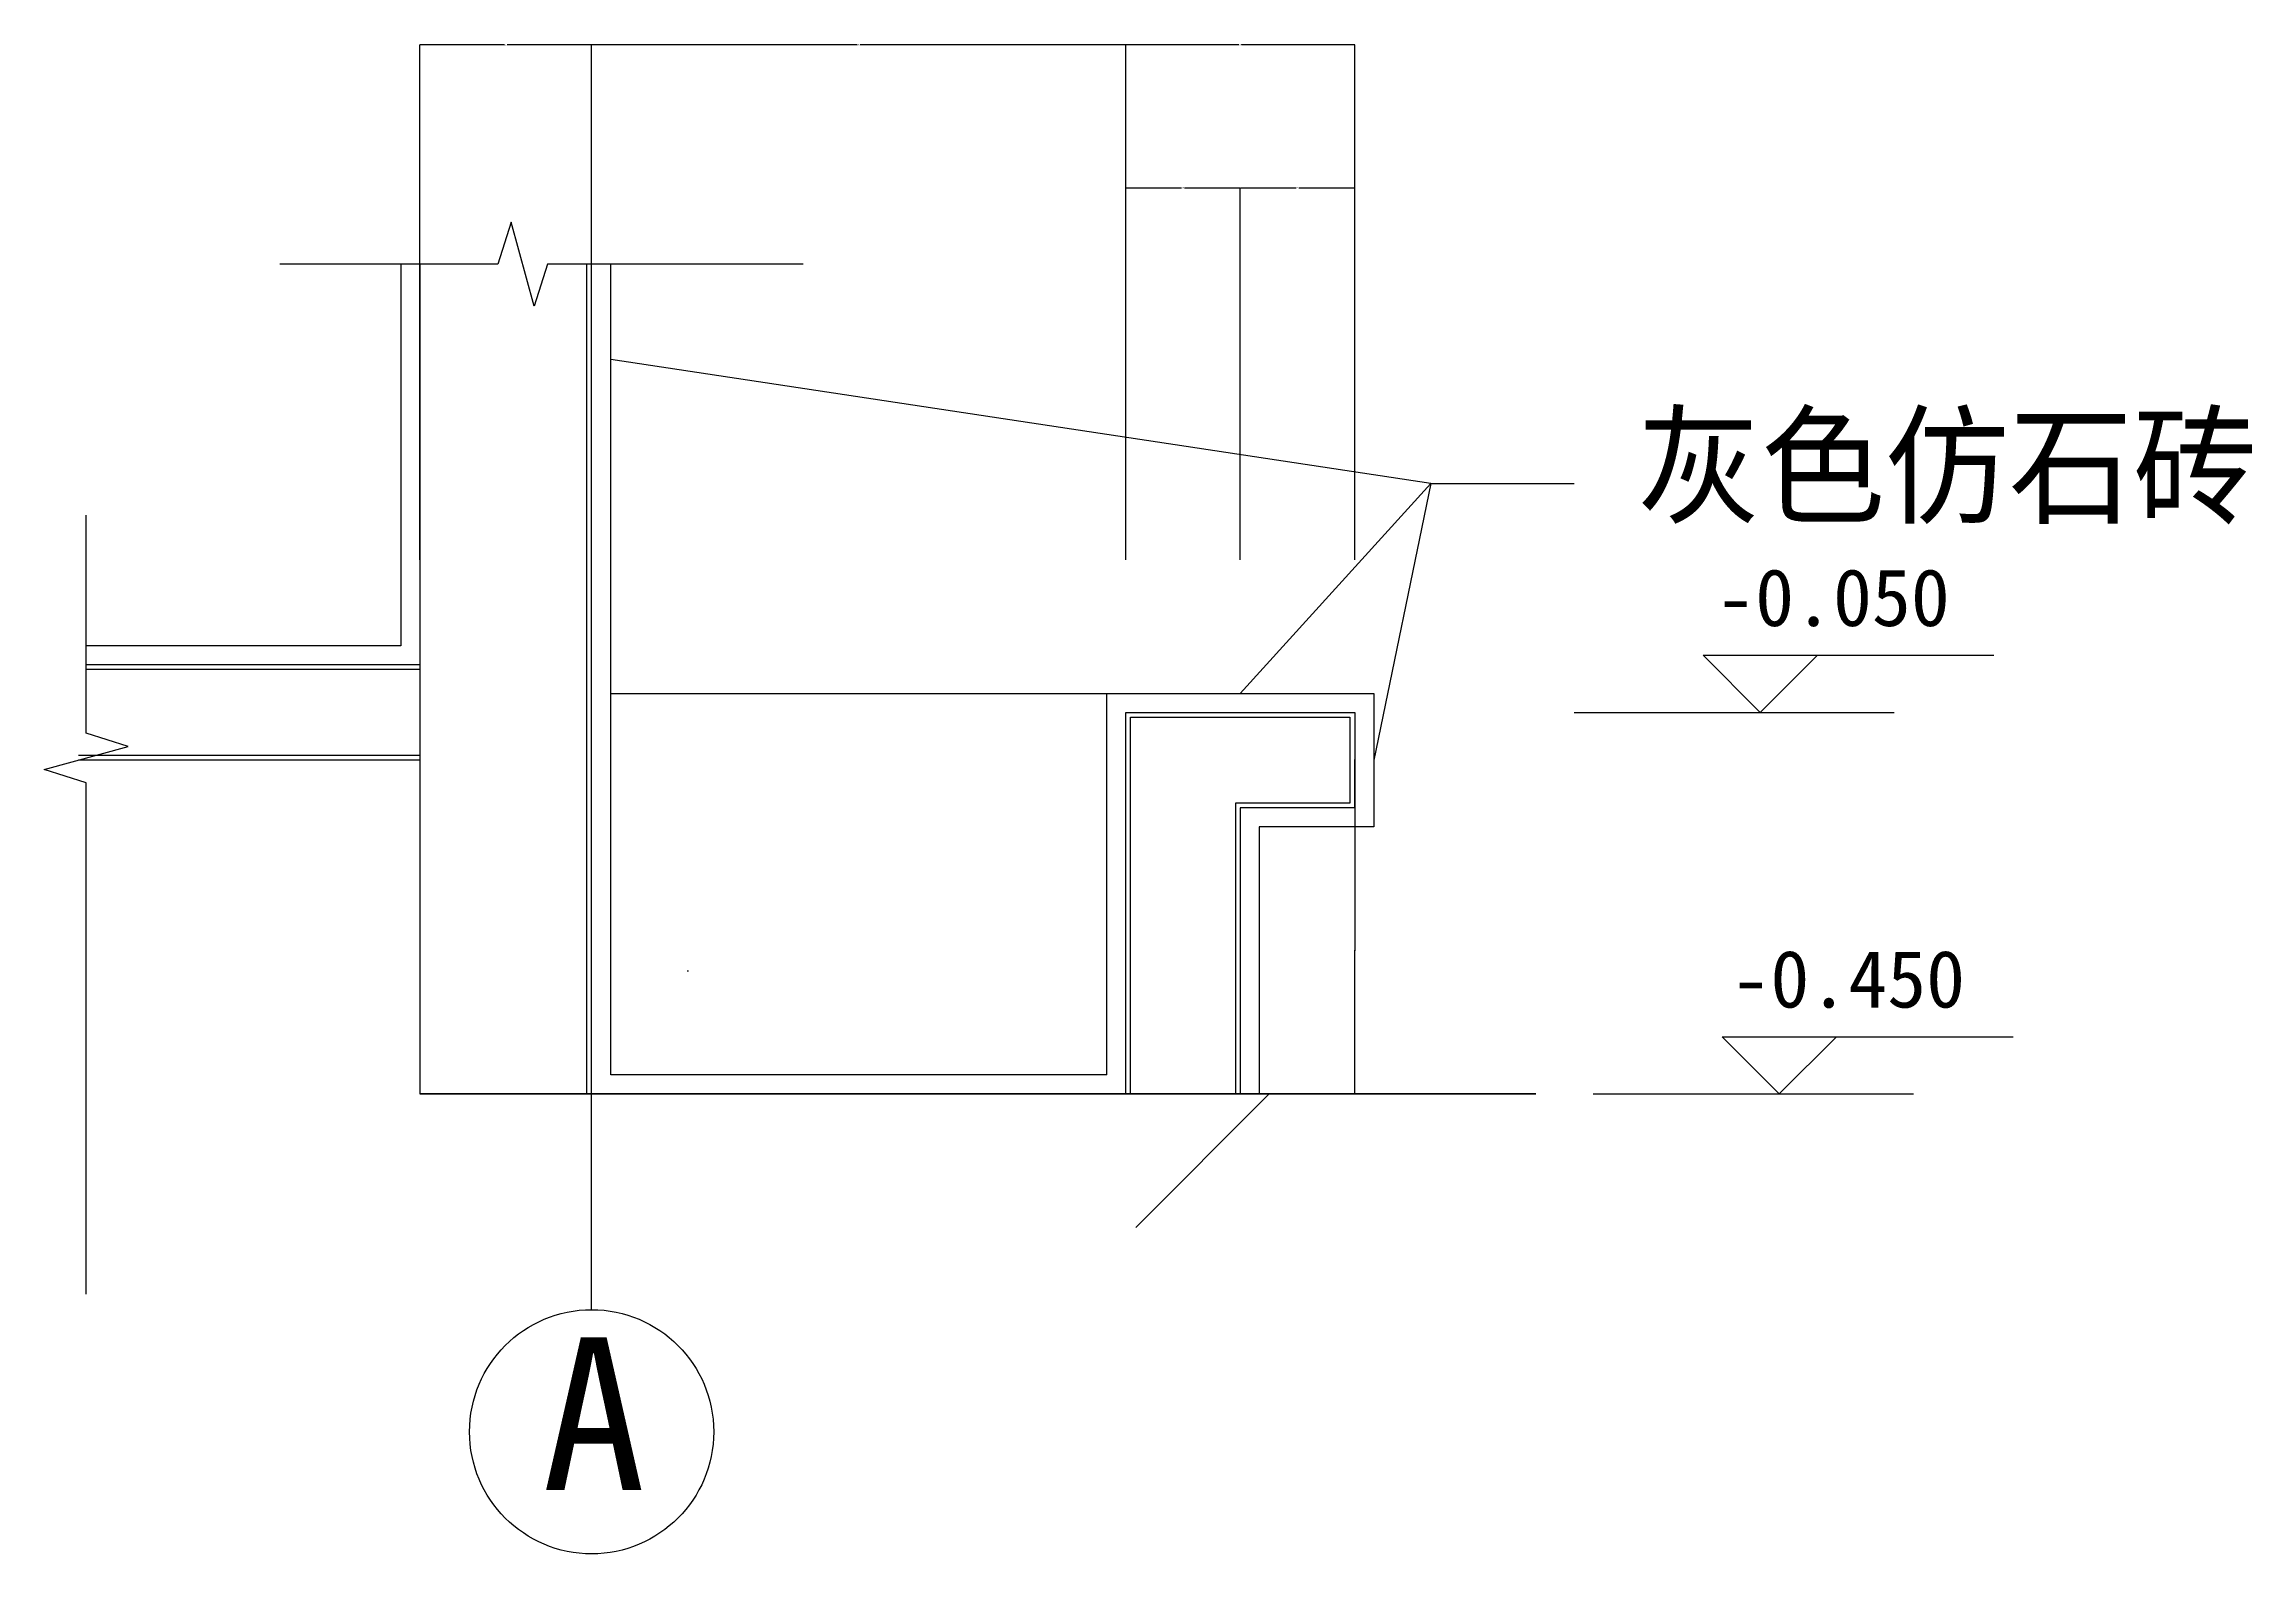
# Model space of a CAD drawing. Header units: metres. Extents: x 1826 to 6641, y 264 to 2401.
# Drawn here: x 4326 to 6641, y 818 to 2401 of the extents above; entities that cross this region are included whole.
import ezdxf

# ---------------------------------------------------------------- set-up
doc = ezdxf.new("R2010")
doc.units = ezdxf.units.M
for name, color, linetype in [('LM', 141, 'Continuous'), ('OTHER', 7, 'Continuous'), ('PUB_DIM', 3, 'Continuous'), ('PUB_TEXT', 7, 'Continuous'), ('PUB_WALL', 7, 'Continuous'), ('S_DOTE', 1, 'Continuous'), ('S_WALL', 7, 'Continuous')]:
    doc.layers.add(name, color=color, linetype=linetype)
doc.dimstyles.get("Standard").update_dxf_attribs({"dimtxt": 2.5, "dimasz": 2.5, "dimexe": 1.25, "dimexo": 0.625, "dimtad": 1, "dimcen": 2.5, "dimazin": 3, "dimtfac": 1, "dimtmove": 0, "dimatfit": 3})

# ---------------------------------------------------------------- blocks, each defined once
blk = doc.blocks.new('*D11')
for p, q in [((5700, 1600), (5700, 1450)), ((5699.75, 1450), (5699.5, 1450)), ((5700, 1300), (5700, 1450)), ((5700, 1450), (5700, 1450)), ((5700.25, 1450), (5700.5, 1450))]:
    blk.add_line(p, q)
at = {"layer": 'Defpoints'}
for p in [(5700, 1600), (5700, 1450), (5700, 1300)]:
    blk.add_point(p, dxfattribs=at)
at = {"layer": 'PUB_DIM', "insert": (5700, 1451.125), "char_height": 1, "attachment_point": 5}
blk.add_mtext('0', dxfattribs=at)
blk = doc.blocks.new('*D12')
for p, q in [((5700, 1700), (5700, 1650)), ((5699.75, 1650), (5699.5, 1650)), ((5700, 1600), (5700, 1650)), ((5700, 1650), (5700, 1650)), ((5700.25, 1650), (5700.5, 1650))]:
    blk.add_line(p, q)
at = {"layer": 'Defpoints'}
for p in [(5700, 1700), (5700, 1650), (5700, 1600)]:
    blk.add_point(p, dxfattribs=at)
at = {"layer": 'PUB_DIM', "insert": (5700, 1651.125), "char_height": 1, "attachment_point": 5}
blk.add_mtext('0', dxfattribs=at)
blk = doc.blocks.new('*D13')
for p, q in [((5578.5, 2400), (5459.75, 2400)), ((5460, 1860), (5460, 2400)), ((5700.25, 2400), (5581.5, 2400)), ((5700, 1860), (5700, 2400))]:
    blk.add_line(p, q)
at = {"layer": 'Defpoints'}
for p in [(5700, 2400), (5460, 1860), (5700, 1860)]:
    blk.add_point(p, dxfattribs=at)
at = {"layer": 'PUB_DIM', "insert": (5580, 2400), "char_height": 1, "attachment_point": 5}
blk.add_mtext('240', dxfattribs=at)
blk = doc.blocks.new('*D14')
for p, q in [((5460, 1860), (5460, 2250)), ((5460.25, 2250), (5518.5, 2250)), ((5521.5, 2250), (5579.75, 2250)), ((5580, 1860), (5580, 2250))]:
    blk.add_line(p, q)
at = {"layer": 'Defpoints'}
for p in [(5460, 2250), (5460, 1860), (5580, 1860)]:
    blk.add_point(p, dxfattribs=at)
at = {"layer": 'PUB_DIM', "insert": (5520, 2250), "char_height": 1, "attachment_point": 5}
blk.add_mtext('120', dxfattribs=at)
blk = doc.blocks.new('*D15')
for p, q in [((5580, 1860), (5580, 2250)), ((5580.25, 2250), (5638.5, 2250)), ((5641.5, 2250), (5699.75, 2250)), ((5700, 1860), (5700, 2250))]:
    blk.add_line(p, q)
at = {"layer": 'Defpoints'}
for p in [(5580, 2250), (5580, 1860), (5700, 1860)]:
    blk.add_point(p, dxfattribs=at)
at = {"layer": 'PUB_DIM', "insert": (5640, 2250), "char_height": 1, "attachment_point": 5}
blk.add_mtext('120', dxfattribs=at)
blk = doc.blocks.new('*D16')
for p, q in [((4808.5, 2400), (4719.75, 2400)), ((4720, 1860), (4720, 2400)), ((4900.25, 2400), (4811.5, 2400)), ((4900, 1860), (4900, 2400))]:
    blk.add_line(p, q)
at = {"layer": 'Defpoints'}
for p in [(4900, 2400), (4720, 1860), (4900, 1860)]:
    blk.add_point(p, dxfattribs=at)
at = {"layer": 'PUB_DIM', "insert": (4810, 2400), "char_height": 1, "attachment_point": 5}
blk.add_mtext('180', dxfattribs=at)
blk = doc.blocks.new('*D17')
for p, q in [((5178.5, 2400), (4899.75, 2400)), ((4900, 1860), (4900, 2400)), ((5460.25, 2400), (5181.5, 2400)), ((5460, 1860), (5460, 2400))]:
    blk.add_line(p, q)
at = {"layer": 'Defpoints'}
for p in [(5460, 2400), (4900, 1860), (5460, 1860)]:
    blk.add_point(p, dxfattribs=at)
at = {"layer": 'PUB_DIM', "insert": (5180, 2400), "char_height": 1, "attachment_point": 5}
blk.add_mtext('560', dxfattribs=at)

msp = doc.modelspace()

# ---------------------------------------------------------------- hatches: boundary and pattern name
at = {"layer": 'LM'}
h = msp.add_hatch(dxfattribs=at)
h.set_pattern_fill('ANSI31', scale=500)
h.paths.add_polyline_path([(5580, 1600), (5700, 1600), (5700, 1700), (5460, 1700), (5460, 1300), (5580, 1300)])
h.paths.add_polyline_path([(4900, 2170), (4853.78, 2170), (4839.78, 2126), (4815.78, 2214), (4801.78, 2170), (4720, 2170), (4720, 1300), (4900, 1300)])
h = msp.add_hatch(dxfattribs=at)
h.set_pattern_fill('AR-HBONE', scale=30)
h.paths.add_polyline_path([(5890, 1300), (4720, 1300), (4720, 1650), (4600, 1650), (4600, 1160), (5890, 1160)])
h.paths.add_polyline_path([(4600, 1650), (4361.88, 1650), (4326, 1640.22), (4370, 1626.22), (4370, 1160), (4600, 1160)])
h = msp.add_hatch(dxfattribs=at)
h.set_pattern_fill('DOTS', scale=300)
h.paths.add_polyline_path([(5440, 1600), (4920, 1600), (4920, 1320), (5440, 1320)])

# ---------------------------------------------------------------- linework, layer by layer
for p, q in [((4700, 2170), (4700, 1770)), ((4920, 1320), (4920, 2170)), ((5780, 1940), (4920, 2070)), ((5780, 1940), (5580, 1720)), ((5780, 1940), (5720, 1650)), ((5780, 1940), (5930, 1940)), ((4700, 1770), (4370, 1770)), ((4920, 1720), (5720, 1720)), ((5440, 1320), (5440, 1720)), ((5720, 1720), (5720, 1580)), ((5600, 1580), (5600, 1300)), ((5720, 1580), (5600, 1580)), ((5440, 1320), (4920, 1320))]:
    msp.add_line(p, q, dxfattribs=at)
msp.add_circle((4900, 945.83), 128, dxfattribs=at)
at = {"layer": 'OTHER'}
for p, q in [((4815.78, 2214), (4801.78, 2170)), ((4839.78, 2126), (4815.78, 2214)), ((4801.78, 2170), (4573.14, 2170)), ((4853.78, 2170), (4839.78, 2126)), ((5121.89, 2170), (4853.78, 2170)), ((5101.78, 2170), (4873.14, 2170)), ((4370, 1678.22), (4370, 1906.86)), ((4414, 1664.22), (4370, 1678.22)), ((4326, 1640.22), (4414, 1664.22)), ((4370, 1626.22), (4326, 1640.22)), ((4370, 1090), (4370, 1626.22)), ((4370, 1378.22), (4370, 1606.86))]:
    msp.add_line(p, q, dxfattribs=at)
at = {"layer": 'PUB_DIM'}
for p, q in [((6125.22, 1700), (6065.22, 1760)), ((6065.22, 1760), (6185.22, 1760)), ((6125.22, 1760), (6370.25, 1760)), ((6185.22, 1760), (6125.22, 1700)), ((5930, 1700), (6265.73, 1700)), ((6085.22, 1360), (6205.22, 1360)), ((6145.22, 1300), (6085.22, 1360)), ((6205.22, 1360), (6145.22, 1300)), ((6145.22, 1360), (6390.25, 1360)), ((5950, 1300), (6285.73, 1300))]:
    msp.add_line(p, q, dxfattribs=at)
at = {"layer": 'PUB_WALL'}
for points in [[(4720, 2170), (4720, 1300), (5890, 1300)], [(4895, 1300), (4895, 2170)], [(4720, 1745), (4370, 1745)], [(5465, 1300), (5465, 1695), (5695, 1695), (5695, 1605), (5575, 1605), (5575, 1300)], [(4720, 1655), (4361.88, 1655)]]:
    msp.add_lwpolyline(points, dxfattribs=at)
at = {"layer": 'S_DOTE'}
msp.add_line((4900, 1073.83), (4900, 2240), dxfattribs=at)
at = {"layer": 'S_WALL'}
for p, q in [((4720, 2170), (4720, 1300)), ((4900, 1300), (4900, 2170)), ((4720, 1750), (4370, 1750)), ((5460, 1300), (5460, 1700)), ((5460, 1700), (5700, 1700)), ((5700, 1700), (5700, 1600)), ((4720, 1650), (4361.88, 1650)), ((5580, 1600), (5580, 1300)), ((5700, 1600), (5580, 1600)), ((5890, 1300), (4720, 1300))]:
    msp.add_line(p, q, dxfattribs=at)

# ---------------------------------------------------------------- texts
at = {"layer": 'PUB_TEXT'}
for s, height, p in [('灰色仿石砖', 100, (5996.09, 1908.56)), ('-0.050', 60, (6079.07, 1790.59)), ('-0.450', 60, (6095.07, 1390.59)), ('A', 160, (4847.76, 884.92))]:
    msp.add_text(s, height=height, dxfattribs=at).set_placement(p)

# ---------------------------------------------------------------- dimensions: what is measured, and where the dimension line sits
at = {"layer": 'PUB_DIM'}
for base, p1, p2, picture, middle in [((4900, 2400), (4900, 1860), (4720, 1860), '*D16', (4810, 2400)), ((5460, 2400), (5460, 1860), (4900, 1860), '*D17', (5180, 2400)), ((5700, 2400), (5700, 1860), (5460, 1860), '*D13', (5580, 2400)), ((5460, 2250), (5460, 1860), (5580, 1860), '*D14', (5520, 2250)), ((5580, 2250), (5580, 1860), (5700, 1860), '*D15', (5640, 2250)), ((5700, 1650), (5700, 1600), (5700, 1700), '*D12', (5700, 1651.125)), ((5700, 1450), (5700, 1300), (5700, 1600), '*D11', (5700, 1451.125))]:
    dim = msp.add_linear_dim(base=base, p1=p1, p2=p2, dimstyle='Standard', dxfattribs=at)
    dim.commit()
    dim.dimension.update_dxf_attribs({"geometry": picture, "text_midpoint": middle})

doc.saveas('drawing.dxf')
